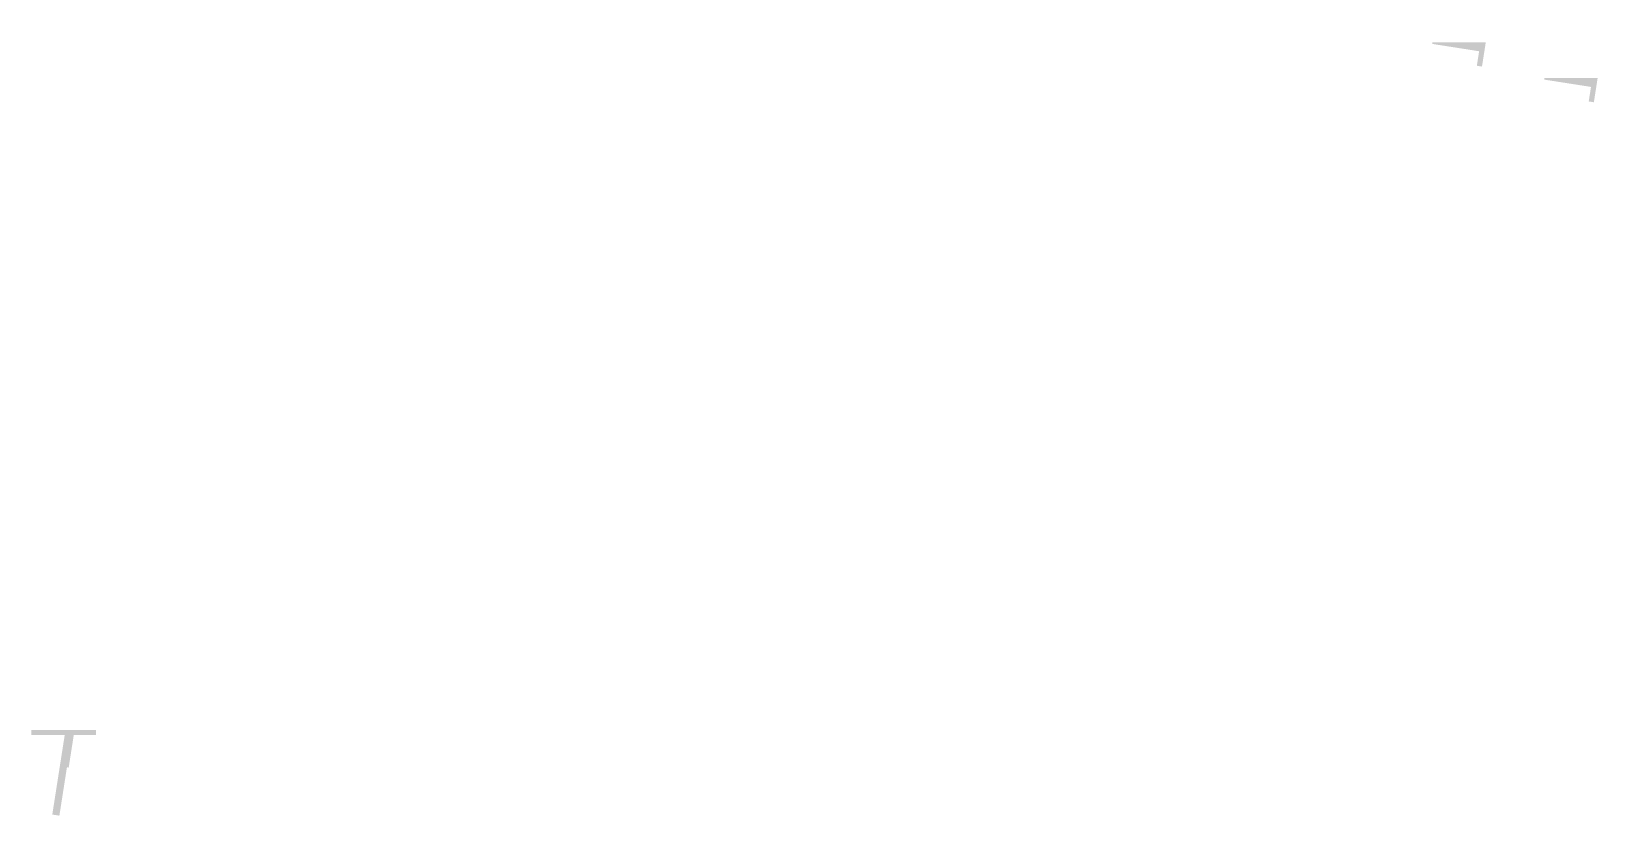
# Model space of a CAD drawing. Header units: millimetres. Extents: x -472210 to 610932, y -1721835 to -571782.
# Drawn here: x -472210 to 280168, y -948462 to -571782 of the extents above; entities that cross this region are included whole.
import ezdxf

# ---------------------------------------------------------------- set-up
doc = ezdxf.new("R2010")
doc.units = ezdxf.units.MM
doc.header["$LTSCALE"] = 400
for name, color, linetype in [('C13記号2', 3, 'Continuous'), ('C26外構', 140, 'Continuous'), ('バルコニー・庇範囲', 122, 'Continuous')]:
    doc.layers.add(name, color=color, linetype=linetype)

msp = doc.modelspace()

# ---------------------------------------------------------------- hatches: boundary and pattern name
at = {"layer": 'C13記号2', "true_color": 0xc7c8ca}
h = msp.add_hatch(color=9, dxfattribs=at)
h.dxf.hatch_style = 1
h.paths.add_polyline_path([(229404.96, -572611.47), (229534.6, -571782.19)], flags=0)
edge = h.paths.add_edge_path(flags=17)
edge.add_line((229404.96, -572611.47), (229534.6, -571782.19))
edge.add_line((229404.96, -572611.47), (251832.56, -576117.53))
edge.add_line((251832.56, -576117.53), (250742.1, -583092.98))
edge.add_line((250742.1, -583092.98), (253212.1, -583479.11))
edge.add_line((253212.1, -583479.11), (255040.66, -571782.19))
edge.add_line((255040.66, -571782.19), (229534.6, -571782.19))
edge = h.paths.add_edge_path(flags=17)
edge.add_line((229534.6, -571782.19), (229404.96, -572611.47))
edge.add_line((255040.66, -571782.19), (229534.6, -571782.19))
edge.add_line((253212.1, -583479.11), (255040.66, -571782.19))
edge.add_line((250742.1, -583092.98), (253212.1, -583479.11))
edge.add_line((251832.56, -576117.53), (250742.1, -583092.98))
edge.add_line((229404.96, -572611.47), (251832.56, -576117.53))
h = msp.add_hatch(color=9, dxfattribs=at)
h.dxf.hatch_style = 1
h.paths.add_polyline_path([(200793.92, -577838.55), (200923.56, -577009.27)], flags=0)
edge = h.paths.add_edge_path(flags=17)
edge.add_line((200793.92, -577838.55), (200923.56, -577009.27))
edge.add_line((200793.92, -577838.55), (223221.53, -581344.61))
edge.add_line((223221.53, -581344.61), (222131.07, -588320.07))
edge.add_line((222131.07, -588320.07), (224601.07, -588706.2))
edge.add_line((224601.07, -588706.2), (226429.62, -577009.27))
edge.add_line((226429.62, -577009.27), (200923.56, -577009.27))
edge = h.paths.add_edge_path(flags=17)
edge.add_line((200923.56, -577009.27), (200793.92, -577838.55))
edge.add_line((226429.62, -577009.27), (200923.56, -577009.27))
edge.add_line((224601.07, -588706.2), (226429.62, -577009.27))
edge.add_line((222131.07, -588320.07), (224601.07, -588706.2))
edge.add_line((223221.53, -581344.61), (222131.07, -588320.07))
edge.add_line((200793.92, -577838.55), (223221.53, -581344.61))
at = {"layer": 'C26外構', "true_color": 0xd7ebd2}
h = msp.add_hatch(color=254, dxfattribs=at)
h.dxf.hatch_style = 1
edge = h.paths.add_edge_path()
edge.add_line((200793.92, -577838.55), (200793.92, -577009.27))
edge.add_line((200793.92, -577009.27), (200793.92, -577838.55))
edge.add_line((200793.92, -577838.55), (223221.53, -581344.61))
edge.add_line((223221.53, -581344.61), (222131.07, -588320.07))
edge.add_line((222131.07, -588320.07), (224601.07, -588706.2))
edge.add_line((224601.07, -588706.2), (226429.62, -577009.27))
edge.add_line((226429.62, -577009.27), (200793.92, -577009.27))
h = msp.add_hatch(color=254, dxfattribs=at)
h.dxf.hatch_style = 1
edge = h.paths.add_edge_path()
edge.add_line((200793.92, -577838.55), (200793.92, -577009.27))
edge.add_line((200793.92, -577009.27), (200793.92, -577838.55))
edge.add_line((200793.92, -577838.55), (223221.53, -581344.61))
edge.add_line((223221.53, -581344.61), (222131.07, -588320.07))
edge.add_line((222131.07, -588320.07), (224601.07, -588706.2))
edge.add_line((224601.07, -588706.2), (226429.62, -577009.27))
edge.add_line((226429.62, -577009.27), (200793.92, -577009.27))
h = msp.add_hatch(color=254, dxfattribs=at)
h.dxf.hatch_style = 1
edge = h.paths.add_edge_path()
edge.add_line((254532.37, -594970.83), (254532.37, -594141.55))
edge.add_line((254532.37, -594141.55), (254532.37, -594970.83))
edge.add_line((254532.37, -594970.83), (276959.98, -598476.89))
edge.add_line((276959.98, -598476.89), (275869.52, -605452.34))
edge.add_line((275869.52, -605452.34), (278339.52, -605838.47))
edge.add_line((278339.52, -605838.47), (280168.08, -594141.55))
edge.add_line((280168.08, -594141.55), (254532.37, -594141.55))
at = {"layer": 'C26外構', "true_color": 0xc7c8ca}
h = msp.add_hatch(color=9, dxfattribs=at)
h.dxf.hatch_style = 1
h.paths.add_polyline_path([(243322.99, -613162.91), (243322.99, -612333.63)], flags=0)
edge = h.paths.add_edge_path(flags=17)
edge.add_line((243322.99, -613162.91), (243322.99, -612333.63))
edge.add_line((243322.99, -613162.91), (265750.6, -616668.97))
edge.add_line((265750.6, -616668.97), (264660.14, -623644.43))
edge.add_line((264660.14, -623644.43), (267130.14, -624030.56))
edge.add_line((267130.14, -624030.56), (268958.7, -612333.63))
edge.add_line((268958.7, -612333.63), (243322.99, -612333.63))
edge = h.paths.add_edge_path(flags=17)
edge.add_line((243322.99, -612333.63), (243322.99, -613162.91))
edge.add_line((268958.7, -612333.63), (243322.99, -612333.63))
edge.add_line((267130.14, -624030.56), (268958.7, -612333.63))
edge.add_line((264660.14, -623644.43), (267130.14, -624030.56))
edge.add_line((265750.6, -616668.97), (264660.14, -623644.43))
edge.add_line((243322.99, -613162.91), (265750.6, -616668.97))
h = msp.add_hatch(color=9, dxfattribs=at)
h.dxf.hatch_style = 1
h.paths.add_polyline_path([(243322.99, -613162.91), (243322.99, -612333.63)], flags=0)
edge = h.paths.add_edge_path(flags=17)
edge.add_line((243322.99, -613162.91), (243322.99, -612333.63))
edge.add_line((243322.99, -613162.91), (265750.6, -616668.97))
edge.add_line((265750.6, -616668.97), (264660.14, -623644.43))
edge.add_line((264660.14, -623644.43), (267130.14, -624030.56))
edge.add_line((267130.14, -624030.56), (268958.7, -612333.63))
edge.add_line((268958.7, -612333.63), (243322.99, -612333.63))
edge = h.paths.add_edge_path(flags=17)
edge.add_line((243322.99, -612333.63), (243322.99, -613162.91))
edge.add_line((268958.7, -612333.63), (243322.99, -612333.63))
edge.add_line((267130.14, -624030.56), (268958.7, -612333.63))
edge.add_line((264660.14, -623644.43), (267130.14, -624030.56))
edge.add_line((265750.6, -616668.97), (264660.14, -623644.43))
edge.add_line((243322.99, -613162.91), (265750.6, -616668.97))
at = {"layer": 'バルコニー・庇範囲', "true_color": 0xf7abae, "transparency": 33554457}
h = msp.add_hatch(color=241, dxfattribs=at)
h.dxf.hatch_style = 1
h.paths.add_polyline_path([(-456180.66, -909795.13), (-458524.91, -924793.07), (-455111.18, -925293.09), (-458519.44, -924758.08)], flags=0)
edge = h.paths.add_edge_path(flags=17)
edge.add_line((-456180.66, -909795.13), (-458524.91, -924793.07))
edge.add_line((-472210.39, -909795.13), (-456180.66, -909795.13))
edge.add_line((-472210.39, -909795.13), (-472210.39, -907345.13))
edge.add_line((-472210.39, -907345.13), (-441210.39, -907345.13))
edge.add_line((-441210.39, -907345.13), (-441210.39, -909795.13))
edge.add_line((-441210.39, -909795.13), (-451828.09, -909795.13))
edge.add_line((-451828.09, -909795.13), (-454263.66, -925374.97))
edge.add_line((-454263.66, -925374.97), (-455103.46, -925243.69))
edge.add_line((-455111.18, -925293.09), (-455103.46, -925243.69))
edge.add_line((-458524.91, -924793.07), (-455111.18, -925293.09))
at = {"layer": 'バルコニー・庇範囲', "true_color": 0xadddf7, "transparency": 33554457}
h = msp.add_hatch(color=141, dxfattribs=at)
h.dxf.hatch_style = 1
edge = h.paths.add_edge_path()
edge.add_line((-455111.18, -925290.88), (-458624.96, -947770.09))
edge.add_line((-458624.96, -947770.09), (-458733.08, -948461.69))
edge.add_line((-458733.08, -948461.69), (-462141.68, -947928.83))
edge.add_line((-462141.68, -947928.83), (-458519.78, -924758.02))
edge.add_line((-458519.78, -924758.02), (-455111.18, -925293.09))

doc.saveas('drawing.dxf')
